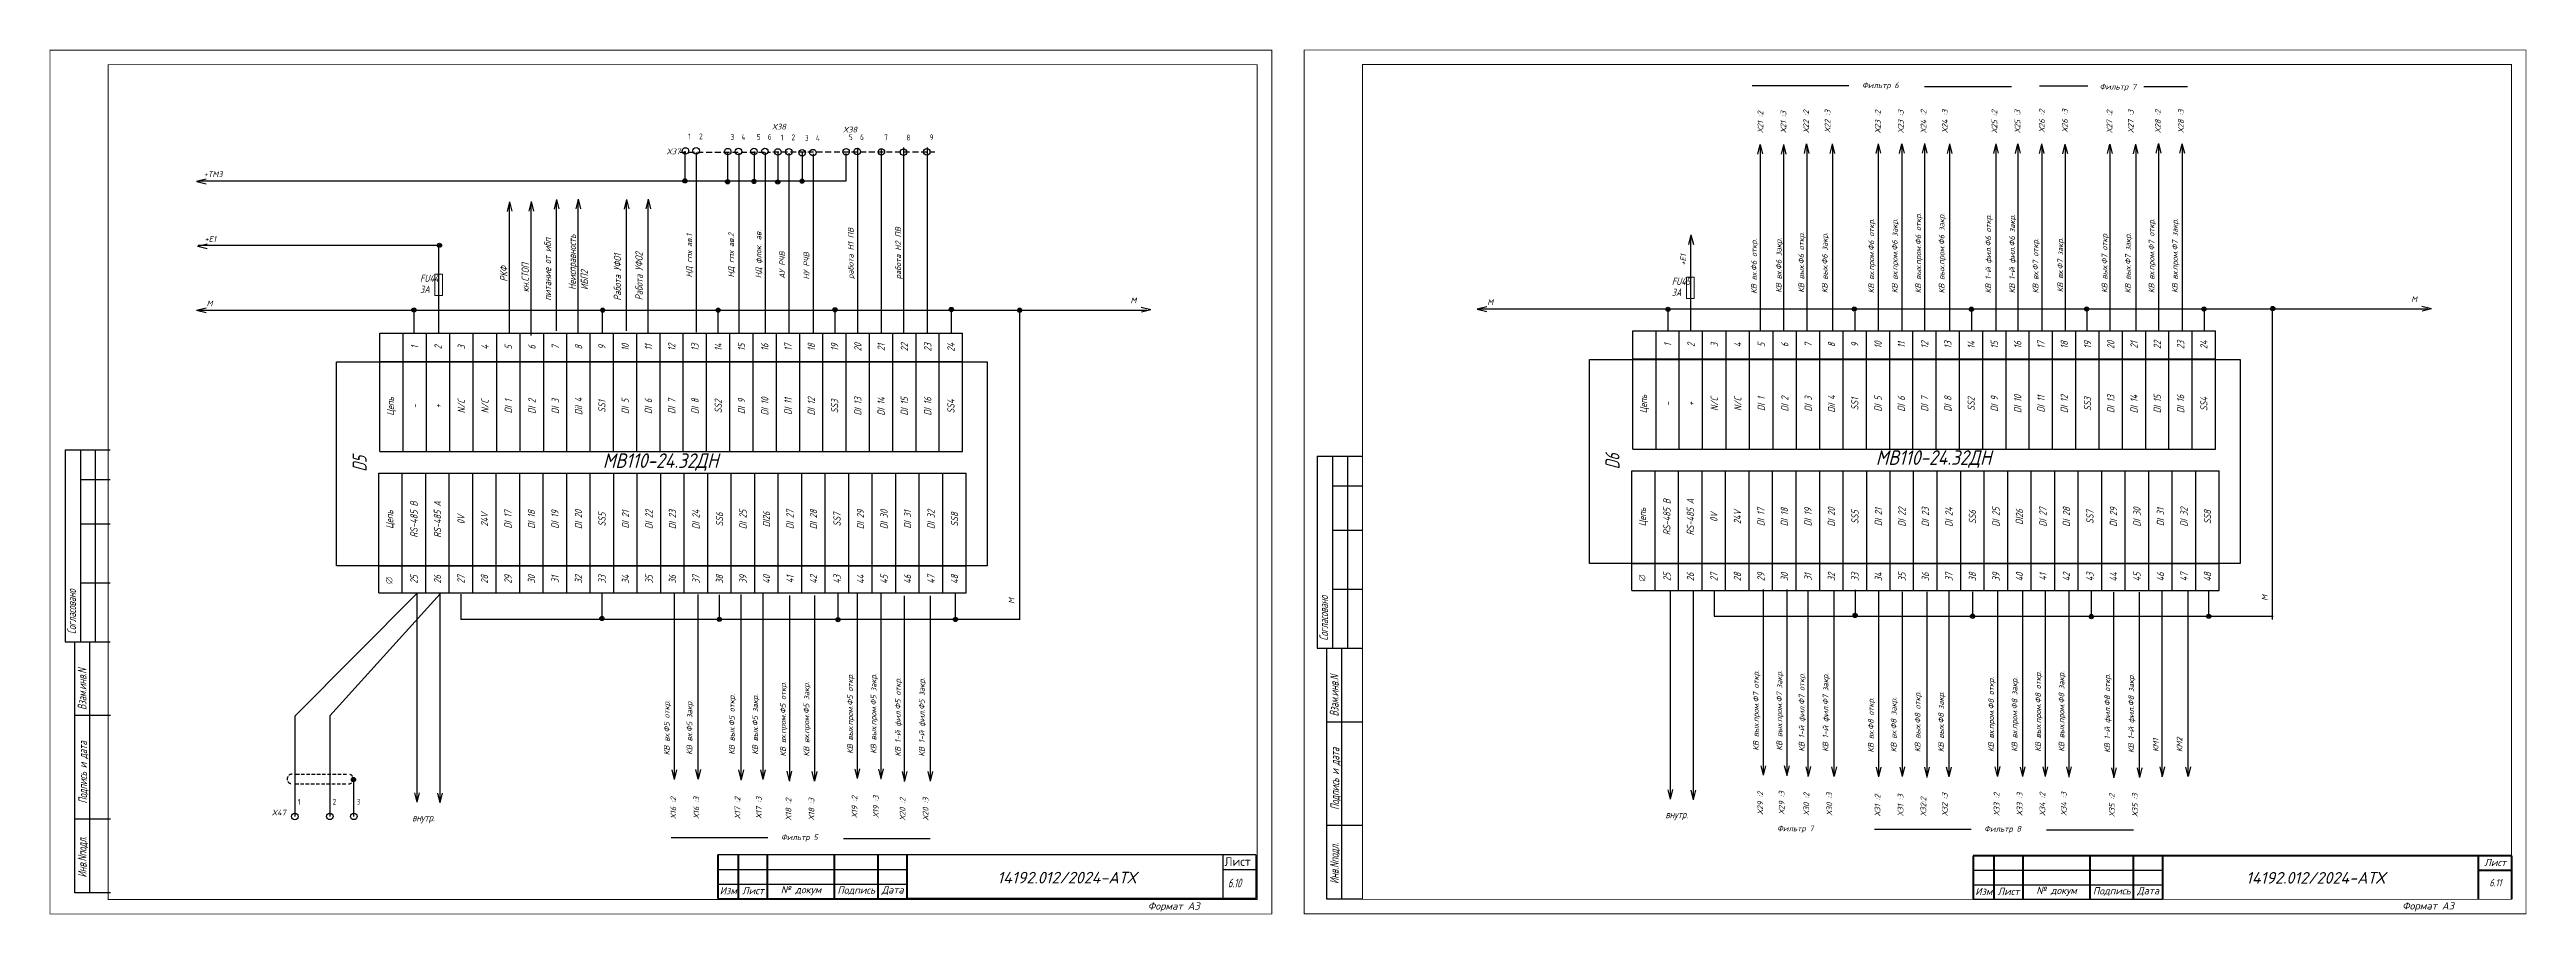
# Model space of a CAD drawing. Header units: millimetres. Extents: x 2725 to 10524, y 7125 to 11639.
# Drawn here: x 6959 to 7811, y 9092 to 9389 of the extents above; entities that cross this region are included whole.
import ezdxf
from ezdxf.enums import TextEntityAlignment as Align

# ---------------------------------------------------------------- set-up
doc = ezdxf.new("R2010")
doc.units = ezdxf.units.MM
doc.header["$LTSCALE"] = 4
doc.set_wipeout_variables(frame=1)
doc.linetypes.add('DASHED', pattern=[0.75, 0.5, -0.25])
doc.linetypes.add('SolidLine', pattern=[0])
for name, color, linetype in [('_0', 7, 'Continuous'), ('LOC', 8, 'Continuous'), ('RED_2.5mm^2', 1, 'Continuous'), ('SYMS', 7, 'Continuous'), ('Вспомогательная', 1, 'Continuous'), ('Текст', 2, 'Continuous')]:
    doc.layers.add(name, color=color, linetype=linetype)
for name, color, linetype, lineweight in [('RAMKA', 7, 'Continuous', 25), ('SHTAMP', 7, 'SolidLine', 25), ('Основеая', 5, 'Continuous', 60), ('СХЕМА', 7, 'Continuous', 25)]:
    doc.layers.add(name, color=color, linetype=linetype, lineweight=lineweight)
doc.styles.add('COTES', font='cs_gost2304.shx', dxfattribs={"width": 0.75, "oblique": 15})
doc.styles.add('ISOCPEUR', font='isocpeui.ttf')
doc.styles.add('Simplex00.10.00', font='simplex.shx')
doc.styles.add('Simplex25.085.15', font='', dxfattribs={"width": 0.85, "oblique": 15, "height": 2.5})
doc.styles.add('WD', font='romans.shx')
doc.styles.add('ГОСТ', font='isocpeur.ttf', dxfattribs={"oblique": 15})
doc.styles.add('Стиль мой-1', font='', dxfattribs={"width": 0.85, "oblique": 15, "height": 2.5})
doc.styles.get('Simplex25.085.15').set_extended_font_data('GOST type A')
doc.styles.get('Стиль мой-1').set_extended_font_data('GOST type A')
doc.linetypes.add('Modbus_LINE', pattern='A,7.5,-4,["Modbus",Standard,S=2.5,R=0,X=-1.5,Y=-1.25],-15', length=26.5)

msp = doc.modelspace()

# ---------------------------------------------------------------- texts
at = {"style": 'Simplex25.085.15', "oblique": 15}
for s, height, width, p in [('Фильтр 6', 1.961, 1.083459, (7582.44, 9376.03)), ('Фильтр 7', 1.961, 1.083459, (7664.12, 9375.54)), ('X38', 1.961, 1.083459, (7207.67, 9361.8)), ('X38', 1.961, 1.083459, (7232.11, 9360.79)), ('X37', 1.961, 1.083459, (7171.47, 9353.28)), ('+TM3', 1.961, 1.083459, (7012.34, 9345.45)), ('+E1', 1.961, 1.083459, (7012.71, 9323.17)), ('3А', 2.5, 0.85, (7086.74, 9305.62)), ('FU44', 2.5, 0.85, (7086.76, 9309.41)), ('3А', 2.5, 0.85, (7517.06, 9304.56)), ('FU45', 2.5, 0.85, (7517.08, 9308.34)), ('M', 1.96, 1.083459, (7013.39, 9301.05)), ('M', 1.96, 1.083459, (7330.98, 9302.09)), ('M', 1.96, 1.083459, (7453.64, 9301.44)), ('M', 1.96, 1.083459, (7771.23, 9302.48)), ('X47', 1.961, 1.083459, (7035.76, 9126)), ('внутр.', 2.5, 0.85, (7084.06, 9123.98)), ('Фильтр 5', 1.961, 1.083459, (7210.81, 9117.52)), ('внутр.', 2.5, 0.85, (7514.89, 9125.03)), ('Фильтр 7', 1.961, 1.083459, (7553.24, 9120.56)), ('Фильтр 8', 1.961, 1.083459, (7624.43, 9120.42))]:
    msp.add_text(s, height=height, dxfattribs=dict(at, width=width)).set_placement(p)
at = {"color": 3, "style": 'Simplex25.085.15', "oblique": 15, "width": 1.083459}
for s, p in [('Х21 :2', (7548.49, 9360.64)), ('Х21 :3', (7556.41, 9360.67)), ('Х22 :2', (7564.24, 9360.64)), ('Х22 :3', (7571.59, 9360.72)), ('Х23 :2', (7588.84, 9360.56)), ('Х23 :3', (7596.75, 9360.59)), ('Х24 :2', (7604.58, 9360.56)), ('Х24 :3', (7611.93, 9360.64)), ('Х25 :2', (7628.94, 9360.57)), ('Х25 :3', (7636.85, 9360.6)), ('Х26 :2', (7645.28, 9360.81)), ('Х26 :3', (7653.19, 9360.83)), ('Х27 :2', (7668.49, 9360.58)), ('Х27 :3', (7675.84, 9360.66)), ('Х28 :2', (7685.17, 9360.62)), ('Х28 :3', (7693.08, 9360.65)), ('Х16 :2', (7174.8, 9124.82)), ('Х16 :3', (7182.71, 9124.85)), ('Х17 :2', (7196.85, 9124.83)), ('Х17 :3', (7204.2, 9124.91)), ('Х18 :2', (7214.38, 9124.31)), ('Х18 :3', (7222.29, 9124.34)), ('Х19 :2', (7237.07, 9125.15)), ('Х19 :3', (7244.42, 9125.23)), ('Х20 :2', (7253.62, 9124.28)), ('Х20 :3', (7261.53, 9124.31)), ('Х29 :2', (7548.46, 9126.26)), ('Х29 :3', (7555.81, 9126.34)), ('Х30 :2', (7564.29, 9125.93)), ('Х30 :3', (7572.2, 9125.96)), ('Х31 :2', (7588.77, 9125.72)), ('Х31 :3', (7596.68, 9125.75)), ('Х32:2', (7604.52, 9125.72)), ('Х32 :3', (7611.87, 9125.8)), ('Х33 :2', (7629.7, 9125.88)), ('Х33 :3', (7637.61, 9125.91)), ('Х34 :2', (7645.44, 9125.88)), ('Х34 :3', (7652.79, 9125.96)), ('Х35 :2', (7669.35, 9125.53)), ('Х35 :3', (7677.26, 9125.56))]:
    msp.add_text(s, height=1.961, rotation=90, dxfattribs=at).set_placement(p)
at = {"style": 'Simplex25.085.15', "oblique": 15}
for s, height, width, p in [('НД гпх ав.2', 1.9613, 1.083459, (7194.7, 9310.92)), ('НД флок. ав.', 1.9613, 1.083459, (7204.07, 9310.66)), ('работа Н1 ПВ', 1.9613, 1.083459, (7235.79, 9310.46)), ('работа Н2 ПВ', 1.9613, 1.083459, (7252.11, 9310.34)), ('КВ вх.пром.Ф6 откр.', 1.9613, 1.083459, (7586.63, 9305.49)), ('КВ вх.пром.Ф6 закр.', 1.9613, 1.083459, (7594.67, 9305.54)), ('КВ вых.пром.Ф6 откр.', 1.9613, 1.083459, (7602.78, 9305.49)), ('КВ вых.пром.Ф6 закр.', 1.9613, 1.083459, (7610.81, 9305.46)), ('КВ 1-й фил.Ф6 откр.', 1.9613, 1.083459, (7626.83, 9305.49)), ('КВ 1-й фил.Ф6 закр.', 1.9613, 1.083459, (7635.02, 9305.49)), ('КВ вх.пром.Ф7 откр.', 1.9613, 1.083459, (7682.97, 9305.55)), ('КВ вх.пром.Ф7 закр.', 1.9613, 1.083459, (7691, 9305.6)), ('НД гпх ав.1', 1.9613, 1.083459, (7180.28, 9310.96)), ('АУ РЧВ', 1.961, 1.083459, (7212.23, 9310.48)), ('НУ РЧВ', 1.961, 1.083459, (7220.56, 9310.23)), ('+E1', 1.961, 1.083459, (7522, 9315.03)), ('КВ вх.Ф6 откр.', 1.9613, 1.083459, (7546.29, 9305.32)), ('КВ вх.Ф6 закр.', 1.9613, 1.083459, (7554.8, 9305.66)), ('КВ вых.Ф6 откр.', 1.9613, 1.083459, (7562.57, 9305.66)), ('КВ вых.Ф6 закр.', 1.9613, 1.083459, (7570.61, 9305.55)), ('КВ вх.Ф7 откр.', 1.9613, 1.083459, (7643.08, 9305.48)), ('КВ вх.Ф7 закр.', 1.9613, 1.083459, (7651.58, 9305.83)), ('КВ вых.Ф7 откр.', 1.9613, 1.083459, (7666.82, 9305.6)), ('КВ вых.Ф7 закр.', 1.9613, 1.083459, (7674.86, 9305.49)), ('D5', 4.83, 0.879985, (7068.37, 9244.15)), ('D6', 4.83, 0.879985, (7499.09, 9244.97)), ('М', 1.96, 1.083459, (7291.07, 9198.7)), ('М', 1.96, 1.083459, (7721.9, 9199.75)), ('КВ вых.пром.Ф7 откр.', 1.9613, 1.083459, (7546.98, 9148.25)), ('КВ вых.пром.Ф7 закр.', 1.9613, 1.083459, (7555.02, 9148.28)), ('КВ вых.пром.Ф8 откр.', 1.9613, 1.083459, (7643.97, 9147.88)), ('КВ вых.пром.Ф8 закр.', 1.9613, 1.083459, (7652, 9147.9)), ('КВ вх.Ф5 откр.', 1.9613, 1.083459, (7172.53, 9146.68)), ('КВ вх.Ф5 закр.', 1.9613, 1.083459, (7180.34, 9146.81)), ('КВ вых.Ф5 откр.', 1.9613, 1.083459, (7194.9, 9146.85)), ('КВ вых.Ф5 закр.', 1.9613, 1.083459, (7202.93, 9146.87)), ('КВ вх.пром.Ф5 откр.', 1.9613, 1.083459, (7212.51, 9146.24)), ('КВ вх.пром.Ф5 закр.', 1.9613, 1.083459, (7220.54, 9146.27)), ('КВ вых.пром.Ф5 откр.', 1.9613, 1.083459, (7235.59, 9147.14)), ('КВ вых.пром.Ф5 закр.', 1.9613, 1.083459, (7243.63, 9147.17)), ('КВ 1-й фил.Ф5 откр.', 1.9613, 1.083459, (7252.02, 9146.25)), ('КВ 1-й фил.Ф5 закр.', 1.9613, 1.083459, (7260.21, 9146.21)), ('КВ 1-й фил.Ф7 откр.', 1.9613, 1.083459, (7562.69, 9147.9)), ('КВ 1-й фил.Ф7 закр.', 1.9613, 1.083459, (7570.88, 9147.86)), ('КВ вх.Ф8 откр.', 1.9613, 1.083459, (7586.51, 9147.58)), ('КВ вх.Ф8 закр.', 1.9613, 1.083459, (7594.32, 9147.71)), ('КВ вых.Ф8 откр.', 1.9613, 1.083459, (7602.56, 9147.75)), ('КВ вых.Ф8 закр.', 1.9613, 1.083459, (7610.6, 9147.77)), ('КВ вх.пром.Ф8 откр.', 1.9613, 1.083459, (7627.82, 9147.81)), ('КВ вх.пром.Ф8 закр.', 1.9613, 1.083459, (7635.86, 9147.84)), ('КВ 1-й фил.Ф8 откр.', 1.9613, 1.083459, (7667.75, 9147.5)), ('КВ 1-й фил.Ф8 закр.', 1.9613, 1.083459, (7675.94, 9147.46)), ('КМ1', 1.961, 1.083459, (7684.39, 9147.81)), ('КМ2', 1.961, 1.083459, (7692.58, 9147.78))]:
    msp.add_text(s, height=height, rotation=90, dxfattribs=dict(at, width=width)).set_placement(p)
at = {"color": 7, "style": 'Simplex25.085.15', "oblique": 15, "width": 1.083459}
for p in [(7149.59, 9245.46), (7587.19, 9246.51)]:
    msp.add_text('МВ110-24.32ДН', height=5, dxfattribs=at).set_placement(p)
at = {"color": 7, "lineweight": 25, "insert": (7798.14, 9104.12), "char_height": 2.5, "attachment_point": 1, "style": 'Стиль мой-1'}
msp.add_mtext_dynamic_manual_height_columns('6.11', width=5.3031, gutter_width=12.5, heights=[0], dxfattribs=at)
at = {"layer": '_0', "color": 7, "insert": (7372.33, 9110.14), "char_height": 3, "width": 11.4585, "attachment_point": 6}
msp.add_mtext('{\\fISOCPEUR|b0|i0|c204|p34;Лист}', dxfattribs=at)
at = {"layer": 'RAMKA', "style": 'COTES', "oblique": 15, "width": 0.75}
for s, p in [('Согласовано', (6968.49, 9188.32)), ('Взам.инв.N', (6972.08, 9162.24)), ('Подпись и дата', (6972.32, 9130.07)), ('Инв.Nподл.', (6972.11, 9104.64))]:
    msp.add_text(s, height=3, rotation=90, dxfattribs=at).set_placement(p)
msp.add_text('6.10', height=3, dxfattribs=at).set_placement((7364.48, 9101.27))
at = {"layer": 'SHTAMP', "color": 0, "style": 'ISOCPEUR'}
for p in [(7309.05, 9102.61), (7738.32, 9102.54)]:
    msp.add_text('14192.012/2024-АТХ', height=4, dxfattribs=at).set_placement(p, align=Align.CENTER)
at = {"layer": 'SYMS', "linetype": 'Continuous', "char_height": 2.5, "attachment_point": 1, "rotation": 90}
for s, insert, width in [('{\\Fsimplex|c204;\\Q15;\\W0.75;\\C0;Неисправность ИБП2}', (7137.84, 9306.66), 9.5254), ('{\\Fsimplex|c204;\\Q15;\\W0.75;\\C0;кн.СТОП}', (7121.67, 9305.87), 9.5254), ('{\\Fsimplex|c204;\\Q15;\\W0.75;\\C0;питание от ибп}', (7129.34, 9302.97), 29.8024), ('{\\Fsimplex|c204;\\Q15;\\W0.75;\\C0;Работа УФО1}', (7153.36, 9302.97), 29.8024), ('{\\Fsimplex|c204;\\Q15;\\W0.75;\\C0;Работа УФО2}', (7160.77, 9303.11), 29.8024), ('{\\Fsimplex|c204;\\Q15;\\W0.75;\\C0;РКФ}', (7114.27, 9309.49), 9.5254)]:
    msp.add_mtext(s, dxfattribs=dict(at, insert=insert, width=width))
at = {"layer": 'Текст', "color": 7, "char_height": 2.5, "attachment_point": 5, "style": 'ГОСТ'}
for s, insert, width in [('{\\fISOCPEUR|b0|i0|c204|p34;Изм}', (7192.72, 9100.14), 7), ('{\\fISOCPEUR|b0|i0|c204|p34;Лист}', (7201.22, 9100.14), 10), ('{\\fISOCPEUR|b0|i0|c204|p34;№ докум}', (7217.72, 9100.14), 23), ('{\\fISOCPEUR|b0|i0|c204|p34;Подпись}', (7236.72, 9100.14), 15), ('{\\fISOCPEUR|b0|i0|c204|p34;Дата}', (7249.22, 9100.14), 10)]:
    msp.add_mtext(s, dxfattribs=dict(at, insert=insert, width=width))

# ---------------------------------------------------------------- blocks, each defined once
blk = doc.blocks.new('Формат А3')
at = {"color": 0, "linetype": 'Continuous', "const_width": 0.3}
for points in [[(-420, 297), (0, 297), (0, 0), (-420, 0)], [(-400, 5), (-400, 292), (-5, 292), (-5, 5)]]:
    blk.add_lwpolyline(points, close=True, dxfattribs=at)
at = {"color": 0, "linetype": 'Continuous', "style": 'Simplex00.10.00', "oblique": 15}
blk.add_text('Формат А3', height=2.5, dxfattribs=at).set_placement((-33.67, 2.75), align=Align.MIDDLE_CENTER)
blk = doc.blocks.new('*T217')
at = {"color": 0, "linetype": 'ByBlock', "lineweight": -2, "ltscale": 0.2, "transparency": 16777216}
for p, q in [((0, 0), (0, 41.14)), ((0, 41.14), (201.91, 41.14)), ((8, 0), (8, 41.14)), ((16.08, 0), (16.08, 41.14)), ((24.16, 0), (24.16, 41.14)), ((32.24, 0), (32.24, 41.14)), ((40.32, 0), (40.32, 41.14)), ((48.4, 0), (48.4, 41.14)), ((56.48, 0), (56.48, 41.14)), ((64.56, 0), (64.56, 41.14)), ((72.64, 0), (72.64, 41.14)), ((80.72, 0), (80.72, 41.14)), ((88.8, 0), (88.8, 41.14)), ((96.87, 0), (96.87, 41.14)), ((104.95, 0), (104.95, 41.14)), ((113.03, 0), (113.03, 41.14)), ((121.11, 0), (121.11, 41.14)), ((129.19, 0), (129.19, 41.14)), ((137.27, 0), (137.27, 41.14)), ((145.35, 0), (145.35, 41.14)), ((153.43, 0), (153.43, 41.14)), ((161.51, 0), (161.51, 41.14)), ((169.59, 0), (169.59, 41.14)), ((177.67, 0), (177.67, 41.14)), ((185.75, 0), (185.75, 41.14)), ((193.83, 0), (193.83, 41.14)), ((201.91, 0), (201.91, 41.14)), ((0, 9.29), (201.91, 9.29))]:
    blk.add_line(p, q, dxfattribs=at)
at = {"color": 0, "lineweight": -2, "ltscale": 0.2, "transparency": 16777216}
blk.add_line((0, 0), (201.91, 0), dxfattribs=at)
at = {"color": 0, "linetype": 'Continuous', "lineweight": -2, "ltscale": 0.2, "transparency": 16777216, "char_height": 2.5, "attachment_point": 5, "rotation": 90, "style": 'Simplex25.085.15'}
for s, insert, width in [('Цепь', (4, 25.21), 28.8496), ('RS-485 B', (12.04, 25.21), 28.8496), ('RS-485 A', (20.12, 25.21), 28.8496), ('0V', (28.2, 25.21), 28.8496), ('24V', (36.28, 25.21), 28.8496), ('DI 17', (44.36, 25.21), 28.8496), ('DI 18', (52.44, 25.21), 28.8496), ('DI 19', (60.52, 25.21), 28.8496), ('DI 20', (68.6, 25.21), 28.8496), ('SS5', (76.68, 25.21), 28.8496), ('DI 21', (84.76, 25.21), 28.8496), ('DI 22', (92.83, 25.21), 28.8496), ('DI 23', (100.91, 25.21), 28.8496), ('DI 24', (108.99, 25.21), 28.8496), ('SS6', (117.07, 25.21), 28.8496), ('DI 25', (125.15, 25.21), 28.8496), ('DI26', (133.23, 25.21), 28.8496), ('DI 27', (141.31, 25.21), 28.8496), ('DI 28', (149.39, 25.21), 28.8496), ('SS7', (157.47, 25.21), 28.8496), ('DI 29', (165.55, 25.21), 28.8496), ('DI 30', (173.63, 25.21), 28.8496), ('DI 31', (181.71, 25.21), 28.8496), ('DI 32', (189.79, 25.21), 28.8496), ('SS8', (197.87, 25.21), 28.8496), ('25', (12.04, 4.64), 6.286), ('26', (20.12, 4.64), 6.286), ('27', (28.2, 4.64), 6.286), ('28', (36.28, 4.64), 6.286), ('29', (44.36, 4.64), 6.286), ('30', (52.44, 4.64), 6.286), ('31', (60.52, 4.64), 6.286), ('32', (68.6, 4.64), 6.286), ('33', (76.68, 4.64), 6.286), ('34', (84.76, 4.64), 6.286), ('35', (92.83, 4.64), 6.286), ('36', (100.91, 4.64), 6.286), ('37', (108.99, 4.64), 6.286), ('38', (117.07, 4.64), 6.286), ('39', (125.15, 4.64), 6.286), ('40', (133.23, 4.64), 6.286), ('41', (141.31, 4.64), 6.286), ('42', (149.39, 4.64), 6.286), ('43', (157.47, 4.64), 6.286), ('44', (165.55, 4.64), 6.286), ('45', (173.63, 4.64), 6.286), ('46', (181.71, 4.64), 6.286), ('47', (189.79, 4.64), 6.286), ('48', (197.87, 4.64), 6.286)]:
    blk.add_mtext(s, dxfattribs=dict(at, insert=insert, width=width))
blk = doc.blocks.new('Клеммное соединение')
at = {"linetype": 'Continuous'}
blk.add_wipeout([(0, -1), (-0.44, -0.9), (-0.6, -0.8), (-0.71, -0.7), (-0.8, -0.6), (-0.87, -0.5), (-0.92, -0.4), (-0.95, -0.3), (-0.98, -0.2), (-0.99, -0.1), (-0.99, 0), (-0.99, 0.1), (-0.98, 0.2), (-0.95, 0.3), (-0.92, 0.4), (-0.87, 0.5), (-0.8, 0.6), (-0.71, 0.7), (-0.6, 0.8), (-0.44, 0.9), (0, 1), (0.44, 0.9), (0.6, 0.8), (0.71, 0.7), (0.8, 0.6), (0.87, 0.5), (0.92, 0.4), (0.95, 0.3), (0.98, 0.2), (0.99, 0.1), (1, 0), (0.99, -0.1), (0.98, -0.2), (0.95, -0.3), (0.92, -0.4), (0.87, -0.5), (0.8, -0.6), (0.71, -0.7), (0.6, -0.8), (0.44, -0.9)], dxfattribs=at)
at = {"color": 0, "linetype": 'Continuous', "lineweight": -2, "const_width": 0.15}
blk.add_lwpolyline([(-1.06, -1.06), (1.06, 1.06)], dxfattribs=at)
blk.add_lwpolyline([(-1, 0, 1), (1, 0, 1)], format="xyb", close=True, dxfattribs=at)
blk = doc.blocks.new('*T218')
at = {"color": 0, "linetype": 'ByBlock', "lineweight": -2, "ltscale": 0.2, "transparency": 16777216}
for p, q in [((0, 0), (0, 40.67)), ((0, 40.67), (200.32, 40.67)), ((8, 0), (8, 40.67)), ((16, 0), (16, 40.67)), ((24, 0), (24, 40.67)), ((32.08, 0), (32.08, 40.67)), ((40.16, 0), (40.16, 40.67)), ((48.24, 0), (48.24, 40.67)), ((56.32, 0), (56.32, 40.67)), ((64.32, 0), (64.32, 40.67)), ((72.32, 0), (72.32, 40.67)), ((80.32, 0), (80.32, 40.67)), ((88.32, 0), (88.32, 40.67)), ((96.32, 0), (96.32, 40.67)), ((104.32, 0), (104.32, 40.67)), ((112.32, 0), (112.32, 40.67)), ((120.32, 0), (120.32, 40.67)), ((128.32, 0), (128.32, 40.67)), ((136.32, 0), (136.32, 40.67)), ((144.32, 0), (144.32, 40.67)), ((152.32, 0), (152.32, 40.67)), ((160.32, 0), (160.32, 40.67)), ((168.32, 0), (168.32, 40.67)), ((176.32, 0), (176.32, 40.67)), ((184.32, 0), (184.32, 40.67)), ((192.32, 0), (192.32, 40.67)), ((200.32, 0), (200.32, 40.67)), ((0, 31), (200.32, 31))]:
    blk.add_line(p, q, dxfattribs=at)
at = {"color": 0, "lineweight": -2, "ltscale": 0.2, "transparency": 16777216}
blk.add_line((0, 0), (200.32, 0), dxfattribs=at)
at = {"color": 0, "linetype": 'Continuous', "lineweight": -2, "ltscale": 0.2, "transparency": 16777216, "char_height": 2.5, "attachment_point": 5, "rotation": 90, "style": 'Simplex25.085.15'}
for s, insert, width in [('1', (12, 35.83), 6.6745), ('2', (20, 35.83), 6.6745), ('3', (28.04, 35.83), 6.6745), ('4', (36.12, 35.83), 6.6745), ('5', (44.2, 35.83), 6.6745), ('6', (52.28, 35.83), 6.6745), ('7', (60.32, 35.83), 6.6745), ('8', (68.32, 35.83), 6.6745), ('9', (76.32, 35.83), 6.6745), ('10', (84.32, 35.83), 6.6745), ('11', (92.32, 35.83), 6.6745), ('12', (100.32, 35.83), 6.6745), ('13', (108.32, 35.83), 6.6745), ('14', (116.32, 35.83), 6.6745), ('15', (124.32, 35.83), 6.6745), ('16', (132.32, 35.83), 6.6745), ('17', (140.32, 35.83), 6.6745), ('18', (148.32, 35.83), 6.6745), ('19', (156.32, 35.83), 6.6745), ('20', (164.32, 35.83), 6.6745), ('21', (172.32, 35.83), 6.6745), ('22', (180.32, 35.83), 6.6745), ('23', (188.32, 35.83), 6.6745), ('24', (196.32, 35.83), 6.6745), ('Цепь', (4, 15.5), 27.9958), ('N/C', (28.04, 15.5), 27.9958), ('N/C', (36.12, 15.5), 27.9958), ('DI 1', (44.2, 15.5), 27.9958), ('DI 2', (52.28, 15.5), 27.9958), ('DI 3', (60.32, 15.5), 27.9958), ('DiI 4', (68.32, 15.5), 27.9958), ('SS1', (76.32, 15.5), 27.9958), ('DI 5', (84.32, 15.5), 27.9958), ('DI 6', (92.32, 15.5), 27.9958), ('DI 7', (100.32, 15.5), 27.9958), ('DI 8', (108.32, 15.5), 27.9958), ('SS2', (116.32, 15.5), 27.9958), ('DI 9', (124.32, 15.5), 27.9958), ('DI 10', (132.32, 15.5), 27.9958), ('DI 11', (140.32, 15.5), 27.9958), ('DI 12', (148.32, 15.5), 27.9958), ('SS3', (156.32, 15.5), 27.9958), ('DI 13', (164.32, 15.5), 27.9958), ('DI 14', (172.32, 15.5), 27.9958), ('DI 15', (180.32, 15.5), 27.9958), ('DI 16', (188.32, 15.5), 27.9958), ('SS4', (196.32, 15.5), 27.9958), ('-', (12, 15.5), 27.9958), ('+', (20, 15.5), 27.9958)]:
    blk.add_mtext(s, dxfattribs=dict(at, insert=insert, width=width))
blk = doc.blocks.new('WDDOT')
for radius in [0.72, 0.449, 0.223]:
    blk.add_circle((0, 0), radius)
blk = doc.blocks.new('VT0W02')
blk.add_circle((0, 0), 0.0699)
at = {"style": 'WD'}
for tag, p, width in [('INST', (0.062, 0.42), 0.7), ('LOC', (0.062, 0.25), 0.7), ('DESC1', (0.053, -0.385), 0.8)]:
    blk.add_attdef(tag, p, '', height=0.125, dxfattribs=dict(at, width=width))
at = {"style": 'WD', "flags": 1}
for tag, p, height in [('X4TERM01', (-0.07, 0), 0.0125), ('X4TERMDESC01', (-0.055, -0.023), 0.025), ('X2TERMDESC01', (-0.006, 0.029), 0.025), ('STRIPSEQ', (0, 0), 0.00125), ('X2TERM01', (0, 0.07), 0.0125), ('X1TERMDESC01', (0.039, -0.003), 0.025), ('X1TERM01', (0.07, 0), 0.0125), ('LINKTERM', (0, -0.002), 0.00125), ('X8TERM01', (0, -0.07), 0.0125), ('X8TERMDESC01', (0, -0.054), 0.025)]:
    blk.add_attdef(tag, p, '', height=height, dxfattribs=at)
at = {"linetype": 'Continuous', "style": 'WD'}
for tag, p, height, width, flags in [('WIRENO', (0.062, 0.094), 0.125, 0.8, 8), ('TAGSTRIP', (0.053, -0.229), 0.125, 0.9, 8), ('DESC2', (0.053, -0.541), 0.125, 0.8, 8), ('CAT', (0.213, -0.406), 0.109, 0.8, 1), ('DESC3', (0.053, -0.698), 0.125, 0.8, 8)]:
    blk.add_attdef(tag, p, '', height=height, dxfattribs=dict(at, width=width, flags=flags))
at = {"linetype": 'Continuous', "style": 'WD', "width": 0.8, "flags": 1}
blk.add_attdef('MFG', text='', height=0.109, dxfattribs=at).set_placement((0.088, -0.406), align=Align.RIGHT)
at = {"style": 'WD', "width": 0.7, "flags": 1}
blk.add_attdef('ASSYCODE', (0.062, -0.281), '', height=0.01, dxfattribs=at)
blk = doc.blocks.new('A$C73A268AF')
at = {"lineweight": 30}
for p, q in [((4.57, 157.46), (20.05, 157.46)), ((4.57, 157.46), (4.57, 91.46)), ((9.89, 157.46), (9.89, 91.46)), ((14.97, 157.46), (14.97, 91.46)), ((9.89, 147.31), (20.05, 147.31)), ((9.89, 132.08), (20.05, 132.08)), ((9.89, 111.77), (20.05, 111.77)), ((4.57, 91.46), (20.05, 91.46)), ((7.96, 5.15), (7.96, 91.46)), ((13.04, 5.15), (13.04, 91.46)), ((20.15, 66.08), (7.96, 66.08)), ((20.15, 30.54), (7.96, 30.54))]:
    blk.add_line(p, q, dxfattribs=at)
blk.add_lwpolyline([(20.15, 5.15), (7.96, 5.15)], dxfattribs=at)
at = {"layer": 'Вспомогательная', "color": 7}
for p, q in [((230.15, 15.15), (295.15, 15.15)), ((230.15, 10.15), (295.15, 10.15)), ((230.15, 5.15), (295.15, 5.15))]:
    blk.add_line(p, q, dxfattribs=at)
at = {"layer": 'Основеая', "color": 7}
for p, q in [((230.15, 20.15), (230.15, 5.15)), ((415.15, 20.15), (230.15, 20.15)), ((237.15, 20.15), (237.15, 5.15)), ((247.15, 20.15), (247.15, 5.15)), ((270.15, 20.15), (270.15, 5.15)), ((285.15, 20.15), (285.15, 5.15)), ((295.15, 20.15), (295.15, 5.15)), ((403.72, 20.15), (403.72, 5.15)), ((415.15, 20.15), (415.15, 5.15)), ((403.72, 15.15), (415.15, 15.15))]:
    blk.add_line(p, q, dxfattribs=at)
blk.add_blockref('Формат А3', (420.15, 0.15))
at = {"layer": 'RAMKA', "style": 'COTES', "oblique": 15, "width": 0.75}
for s, p in [('Согласовано', (8.35, 94.1)), ('Взам.инв.N', (11.94, 68.02)), ('Подпись и дата', (12.17, 35.86)), ('Инв.Nподл.', (11.97, 10.43))]:
    blk.add_text(s, height=3, rotation=90, dxfattribs=at).set_placement(p)
at = {"layer": 'Текст', "color": 7, "char_height": 2.5, "style": 'ГОСТ'}
for s, insert, width, attachment_point in [('{\\fISOCPEUR|b0|i0|c204|p34;Лист}', (413.32, 17.81), 11.4585, 6), ('{\\fISOCPEUR|b0|i0|c204|p34;Изм}', (233.75, 7.88), 7, 5), ('{\\fISOCPEUR|b0|i0|c204|p34;Лист}', (242.25, 7.88), 10, 5), ('{\\fISOCPEUR|b0|i0|c204|p34;№ докум}', (258.75, 7.88), 23, 5), ('{\\fISOCPEUR|b0|i0|c204|p34;Подпись}', (277.75, 7.88), 15, 5), ('{\\fISOCPEUR|b0|i0|c204|p34;Дата}', (290.25, 7.88), 10, 5)]:
    blk.add_mtext(s, dxfattribs=dict(at, insert=insert, width=width, attachment_point=attachment_point))
blk = doc.blocks.new('*T219')
at = {"color": 0, "linetype": 'ByBlock', "lineweight": -2, "ltscale": 0.2, "transparency": 16777216}
for p, q in [((0, 0), (0, 41.14)), ((0, 41.14), (201.91, 41.14)), ((8, 0), (8, 41.14)), ((16.08, 0), (16.08, 41.14)), ((24.16, 0), (24.16, 41.14)), ((32.24, 0), (32.24, 41.14)), ((40.32, 0), (40.32, 41.14)), ((48.4, 0), (48.4, 41.14)), ((56.48, 0), (56.48, 41.14)), ((64.56, 0), (64.56, 41.14)), ((72.64, 0), (72.64, 41.14)), ((80.72, 0), (80.72, 41.14)), ((88.8, 0), (88.8, 41.14)), ((96.87, 0), (96.87, 41.14)), ((104.95, 0), (104.95, 41.14)), ((113.03, 0), (113.03, 41.14)), ((121.11, 0), (121.11, 41.14)), ((129.19, 0), (129.19, 41.14)), ((137.27, 0), (137.27, 41.14)), ((145.35, 0), (145.35, 41.14)), ((153.43, 0), (153.43, 41.14)), ((161.51, 0), (161.51, 41.14)), ((169.59, 0), (169.59, 41.14)), ((177.67, 0), (177.67, 41.14)), ((185.75, 0), (185.75, 41.14)), ((193.83, 0), (193.83, 41.14)), ((201.91, 0), (201.91, 41.14)), ((0, 9.29), (201.91, 9.29))]:
    blk.add_line(p, q, dxfattribs=at)
at = {"color": 0, "lineweight": -2, "ltscale": 0.2, "transparency": 16777216}
blk.add_line((0, 0), (201.91, 0), dxfattribs=at)
at = {"color": 0, "linetype": 'Continuous', "lineweight": -2, "ltscale": 0.2, "transparency": 16777216, "char_height": 2.5, "attachment_point": 5, "rotation": 90, "style": 'Simplex25.085.15'}
for s, insert, width in [('Цепь', (4, 25.21), 28.8496), ('RS-485 B', (12.04, 25.21), 28.8496), ('RS-485 A', (20.12, 25.21), 28.8496), ('0V', (28.2, 25.21), 28.8496), ('24V', (36.28, 25.21), 28.8496), ('DI 17', (44.36, 25.21), 28.8496), ('DI 18', (52.44, 25.21), 28.8496), ('DI 19', (60.52, 25.21), 28.8496), ('DI 20', (68.6, 25.21), 28.8496), ('SS5', (76.68, 25.21), 28.8496), ('DI 21', (84.76, 25.21), 28.8496), ('DI 22', (92.83, 25.21), 28.8496), ('DI 23', (100.91, 25.21), 28.8496), ('DI 24', (108.99, 25.21), 28.8496), ('SS6', (117.07, 25.21), 28.8496), ('DI 25', (125.15, 25.21), 28.8496), ('DI26', (133.23, 25.21), 28.8496), ('DI 27', (141.31, 25.21), 28.8496), ('DI 28', (149.39, 25.21), 28.8496), ('SS7', (157.47, 25.21), 28.8496), ('DI 29', (165.55, 25.21), 28.8496), ('DI 30', (173.63, 25.21), 28.8496), ('DI 31', (181.71, 25.21), 28.8496), ('DI 32', (189.79, 25.21), 28.8496), ('SS8', (197.87, 25.21), 28.8496), ('25', (12.04, 4.64), 6.286), ('26', (20.12, 4.64), 6.286), ('27', (28.2, 4.64), 6.286), ('28', (36.28, 4.64), 6.286), ('29', (44.36, 4.64), 6.286), ('30', (52.44, 4.64), 6.286), ('31', (60.52, 4.64), 6.286), ('32', (68.6, 4.64), 6.286), ('33', (76.68, 4.64), 6.286), ('34', (84.76, 4.64), 6.286), ('35', (92.83, 4.64), 6.286), ('36', (100.91, 4.64), 6.286), ('37', (108.99, 4.64), 6.286), ('38', (117.07, 4.64), 6.286), ('39', (125.15, 4.64), 6.286), ('40', (133.23, 4.64), 6.286), ('41', (141.31, 4.64), 6.286), ('42', (149.39, 4.64), 6.286), ('43', (157.47, 4.64), 6.286), ('44', (165.55, 4.64), 6.286), ('45', (173.63, 4.64), 6.286), ('46', (181.71, 4.64), 6.286), ('47', (189.79, 4.64), 6.286), ('48', (197.87, 4.64), 6.286)]:
    blk.add_mtext(s, dxfattribs=dict(at, insert=insert, width=width))
blk = doc.blocks.new('*T220')
at = {"color": 0, "linetype": 'ByBlock', "lineweight": -2, "ltscale": 0.2, "transparency": 16777216}
for p, q in [((0, 0), (0, 40.67)), ((0, 40.67), (200.32, 40.67)), ((8, 0), (8, 40.67)), ((16, 0), (16, 40.67)), ((24, 0), (24, 40.67)), ((32.08, 0), (32.08, 40.67)), ((40.16, 0), (40.16, 40.67)), ((48.24, 0), (48.24, 40.67)), ((56.32, 0), (56.32, 40.67)), ((64.32, 0), (64.32, 40.67)), ((72.32, 0), (72.32, 40.67)), ((80.32, 0), (80.32, 40.67)), ((88.32, 0), (88.32, 40.67)), ((96.32, 0), (96.32, 40.67)), ((104.32, 0), (104.32, 40.67)), ((112.32, 0), (112.32, 40.67)), ((120.32, 0), (120.32, 40.67)), ((128.32, 0), (128.32, 40.67)), ((136.32, 0), (136.32, 40.67)), ((144.32, 0), (144.32, 40.67)), ((152.32, 0), (152.32, 40.67)), ((160.32, 0), (160.32, 40.67)), ((168.32, 0), (168.32, 40.67)), ((176.32, 0), (176.32, 40.67)), ((184.32, 0), (184.32, 40.67)), ((192.32, 0), (192.32, 40.67)), ((200.32, 0), (200.32, 40.67)), ((0, 31), (200.32, 31))]:
    blk.add_line(p, q, dxfattribs=at)
at = {"color": 0, "lineweight": -2, "ltscale": 0.2, "transparency": 16777216}
blk.add_line((0, 0), (200.32, 0), dxfattribs=at)
at = {"color": 0, "linetype": 'Continuous', "lineweight": -2, "ltscale": 0.2, "transparency": 16777216, "char_height": 2.5, "attachment_point": 5, "rotation": 90, "style": 'Simplex25.085.15'}
for s, insert, width in [('1', (12, 35.83), 6.6745), ('2', (20, 35.83), 6.6745), ('3', (28.04, 35.83), 6.6745), ('4', (36.12, 35.83), 6.6745), ('5', (44.2, 35.83), 6.6745), ('6', (52.28, 35.83), 6.6745), ('7', (60.32, 35.83), 6.6745), ('8', (68.32, 35.83), 6.6745), ('9', (76.32, 35.83), 6.6745), ('10', (84.32, 35.83), 6.6745), ('11', (92.32, 35.83), 6.6745), ('12', (100.32, 35.83), 6.6745), ('13', (108.32, 35.83), 6.6745), ('14', (116.32, 35.83), 6.6745), ('15', (124.32, 35.83), 6.6745), ('16', (132.32, 35.83), 6.6745), ('17', (140.32, 35.83), 6.6745), ('18', (148.32, 35.83), 6.6745), ('19', (156.32, 35.83), 6.6745), ('20', (164.32, 35.83), 6.6745), ('21', (172.32, 35.83), 6.6745), ('22', (180.32, 35.83), 6.6745), ('23', (188.32, 35.83), 6.6745), ('24', (196.32, 35.83), 6.6745), ('Цепь', (4, 15.5), 27.9958), ('N/C', (28.04, 15.5), 27.9958), ('N/C', (36.12, 15.5), 27.9958), ('DI 1', (44.2, 15.5), 27.9958), ('DI 2', (52.28, 15.5), 27.9958), ('DI 3', (60.32, 15.5), 27.9958), ('DiI 4', (68.32, 15.5), 27.9958), ('SS1', (76.32, 15.5), 27.9958), ('DI 5', (84.32, 15.5), 27.9958), ('DI 6', (92.32, 15.5), 27.9958), ('DI 7', (100.32, 15.5), 27.9958), ('DI 8', (108.32, 15.5), 27.9958), ('SS2', (116.32, 15.5), 27.9958), ('DI 9', (124.32, 15.5), 27.9958), ('DI 10', (132.32, 15.5), 27.9958), ('DI 11', (140.32, 15.5), 27.9958), ('DI 12', (148.32, 15.5), 27.9958), ('SS3', (156.32, 15.5), 27.9958), ('DI 13', (164.32, 15.5), 27.9958), ('DI 14', (172.32, 15.5), 27.9958), ('DI 15', (180.32, 15.5), 27.9958), ('DI 16', (188.32, 15.5), 27.9958), ('SS4', (196.32, 15.5), 27.9958), ('-', (12, 15.5), 27.9958), ('+', (20, 15.5), 27.9958)]:
    blk.add_mtext(s, dxfattribs=dict(at, insert=insert, width=width))

# ---------------------------------------------------------------- linework, layer by layer
at = {"color": 7, "ltscale": 0.2}
for p, q in [((7577.97, 9376.78), (7544.72, 9376.78)), ((7603.92, 9376.61), (7633.79, 9376.61)), ((7660.06, 9376.75), (7643.44, 9376.75)), ((7679.38, 9376.64), (7694.31, 9376.64)), ((7619.95, 9121.17), (7586.7, 9121.17)), ((7645.91, 9121), (7675.78, 9121)), ((7206.34, 9118.28), (7173.09, 9118.28)), ((7232.29, 9118.1), (7262.16, 9118.1))]:
    msp.add_line(p, q, dxfattribs=at)
at = {"linetype": 'DASHED'}
for p, q in [((7176.12, 9354.05), (7207.18, 9354.05)), ((7208.06, 9354.08), (7263.77, 9354.08))]:
    msp.add_line(p, q, dxfattribs=at)
at = {"color": 1, "ltscale": 0.2}
for p, q in [((7245.26, 9355.31), (7245.26, 9291.77)), ((7261.06, 9355.66), (7261.06, 9291.83)), ((7547.47, 9356.06), (7547.47, 9292.44)), ((7555.52, 9356.26), (7555.52, 9292.43)), ((7563.43, 9356.28), (7563.43, 9292.66)), ((7572.3, 9356.49), (7572.3, 9292.66)), ((7588.01, 9356.64), (7588.01, 9292.54)), ((7603.89, 9356.18), (7603.89, 9292.61)), ((7635.98, 9356.64), (7635.98, 9292.81)), ((7644.25, 9356.22), (7644.25, 9292.6)), ((7652.31, 9356.43), (7652.31, 9292.59)), ((7667.67, 9356.21), (7667.67, 9292.59)), ((7676.55, 9356.43), (7676.55, 9292.6)), ((7684.34, 9356.7), (7684.34, 9292.59)), ((7117.51, 9291.77), (7117.51, 9336.7)), ((7124.97, 9290.98), (7124.97, 9336.59)), ((7133.69, 9292.56), (7133.69, 9336.71)), ((7141.14, 9291.77), (7141.14, 9337.58)), ((7157.72, 9292.56), (7157.72, 9336.71)), ((7165.17, 9291.77), (7165.17, 9337.58)), ((7523.61, 9292.67), (7523.61, 9324.97)), ((7093.22, 9291.86), (7093.22, 9321.9)), ((7084.75, 9291.96), (7084.75, 9299.71)), ((7292.9, 9193.49), (7292.9, 9299.66)), ((7515.78, 9292.67), (7515.78, 9300.25)), ((7723.61, 9193.4), (7723.61, 9299.9)), ((7100.86, 9193.4), (7100.86, 9202.06)), ((7174.25, 9138.59), (7174.25, 9202.13)), ((7189.68, 9193.58), (7189.68, 9201.8)), ((7197.19, 9138.13), (7197.19, 9201.96)), ((7222.45, 9138.07), (7222.45, 9201.64)), ((7245.28, 9138.45), (7245.28, 9202.56)), ((7253.3, 9137.7), (7253.3, 9201.53)), ((7262.18, 9137.91), (7262.18, 9201.53)), ((7531.69, 9194.45), (7531.69, 9203.11)), ((7556.67, 9139.56), (7556.67, 9203.66)), ((7563.97, 9139.35), (7563.97, 9203.18)), ((7572.84, 9139.56), (7572.84, 9203.18)), ((7588.23, 9139.49), (7588.23, 9203.03)), ((7604.86, 9139.03), (7604.86, 9202.86)), ((7620.51, 9194.62), (7620.51, 9202.84)), ((7637.76, 9139.64), (7637.76, 9203.21)), ((7653.65, 9139.18), (7653.65, 9203.29)), ((7669.03, 9138.95), (7669.03, 9202.78)), ((7677.9, 9139.16), (7677.9, 9202.78)), ((7685.67, 9139.26), (7685.67, 9203.1)), ((7694.54, 9139.48), (7694.54, 9203.1))]:
    msp.add_line(p, q, dxfattribs=at)
at = {"lineweight": 30}
for p, q in [((6964.72, 9251.68), (6980.19, 9251.68)), ((6964.72, 9251.68), (6964.72, 9185.68)), ((6970.04, 9251.68), (6970.04, 9185.68)), ((6975.12, 9251.68), (6975.12, 9185.68)), ((6970.04, 9241.53), (6980.19, 9241.53)), ((6970.04, 9226.29), (6980.19, 9226.29)), ((6970.04, 9205.99), (6980.19, 9205.99)), ((6964.72, 9185.68), (6980.19, 9185.68)), ((6968.11, 9099.37), (6968.11, 9185.68)), ((6973.19, 9099.37), (6973.19, 9185.68)), ((6980.29, 9160.29), (6968.11, 9160.29)), ((6980.29, 9124.75), (6968.11, 9124.75))]:
    msp.add_line(p, q, dxfattribs=at)
at = {"linetype": 'DASHED', "ltscale": 0.6}
for p, q in [((7043.83, 9136.86), (7061.56, 9136.86)), ((7044.09, 9140.15), (7061.61, 9140.15))]:
    msp.add_line(p, q, dxfattribs=at)
at = {"lineweight": 30}
msp.add_lwpolyline([(6980.29, 9099.37), (6968.11, 9099.37)], dxfattribs=at)
at = {"linetype": 'DASHED', "ltscale": 0.6}
for centre, start, end in [((7042.71, 9138.51), 87.39587, 270), ((7062.2, 9138.49), 267.39587, 90)]:
    msp.add_arc(centre, 1.64, start, end, dxfattribs=at)
at = {"layer": '_0', "color": 7, "linetype": 'ByBlock', "lineweight": 30}
msp.add_line((7374.12, 9112.41), (7189.12, 9112.41), dxfattribs=at)
at = {"layer": '_0', "color": 7}
for p, q in [((7362.69, 9112.41), (7362.69, 9097.41)), ((7374.12, 9112.41), (7374.12, 9097.41)), ((7362.69, 9107.42), (7374.12, 9107.42)), ((7374.12, 9097.41), (7254.12, 9097.41))]:
    msp.add_line(p, q, dxfattribs=at)
at = {"layer": 'RED_2.5mm^2', "linetype": 'Continuous', "ltscale": 0.2}
for p, q in [((7177.94, 9344.4), (7177.94, 9354.38)), ((7181.77, 9292.12), (7181.77, 9353.94)), ((7192.6, 9344.1), (7192.6, 9354.08)), ((7196.5, 9291.85), (7196.5, 9353.67)), ((7201.7, 9344.21), (7201.7, 9354.2)), ((7205.5, 9292.03), (7205.5, 9353.85)), ((7209.86, 9344.04), (7209.86, 9354.02)), ((7213.66, 9291.85), (7213.66, 9353.67)), ((7218.2, 9344.11), (7218.2, 9353.77)), ((7221.99, 9291.6), (7221.99, 9353.42)), ((7233.24, 9344.11), (7233.24, 9353.55)), ((7237.09, 9355.46), (7237.09, 9291.9)), ((7253.09, 9292.06), (7253.09, 9355.67)), ((7596.13, 9356.34), (7596.13, 9292.54)), ((7612.51, 9356.49), (7612.51, 9292.6)), ((7628.43, 9356.18), (7628.43, 9292.51)), ((7692.47, 9356.4), (7692.47, 9292.6)), ((7010.43, 9344.11), (7233.24, 9344.11)), ((7093.1, 9321.98), (7010.51, 9321.98)), ((7010.4, 9299.71), (7336.59, 9299.71)), ((7149.53, 9291.62), (7149.53, 9299.79)), ((7189.26, 9291.62), (7189.26, 9299.79)), ((7229.41, 9291.74), (7229.41, 9299.91)), ((7269.42, 9291.86), (7269.42, 9300.03)), ((7450.11, 9300.11), (7776.98, 9300.11)), ((7580.05, 9292.63), (7580.05, 9300.03)), ((7620.22, 9292.58), (7620.22, 9299.89)), ((7659.8, 9292.69), (7659.8, 9299.81)), ((7700.14, 9292.69), (7700.14, 9299.9)), ((7149.39, 9193.61), (7149.39, 9202.5)), ((7182.42, 9138.44), (7182.42, 9202)), ((7204.74, 9138.59), (7204.74, 9202.26)), ((7213.83, 9137.76), (7213.83, 9201.65)), ((7230.48, 9193.46), (7230.48, 9202.24)), ((7237.15, 9138.76), (7237.15, 9202.55)), ((7270.86, 9193.35), (7270.86, 9202.32)), ((7548.54, 9139.86), (7548.54, 9203.66)), ((7580.22, 9194.65), (7580.22, 9203.54)), ((7596.39, 9139.33), (7596.39, 9202.9)), ((7612.41, 9139.49), (7612.41, 9203.16)), ((7629.15, 9139.33), (7629.15, 9203.23)), ((7645.52, 9139.49), (7645.52, 9203.28)), ((7661.31, 9194.51), (7661.31, 9203.29)), ((7701.69, 9194.4), (7701.69, 9203.37)), ((7100.78, 9193.42), (7293, 9193.42)), ((7531.61, 9194.47), (7723.83, 9194.47)), ((7064.03, 9125.63), (7064.03, 9138.34))]:
    msp.add_line(p, q, dxfattribs=at)
at = {"layer": 'RED_2.5mm^2', "color": 6, "linetype": 'Modbus_LINE', "ltscale": 0.2}
for p, q in [((7085.78, 9130.9), (7085.78, 9202.43)), ((7093.7, 9130.74), (7093.7, 9202.2)), ((7516.61, 9131.94), (7516.61, 9203.47)), ((7524.53, 9131.78), (7524.53, 9203.24))]:
    msp.add_line(p, q, dxfattribs=at)
at = {"layer": 'SYMS', "linetype": 'Continuous', "ltscale": 0.2}
for p, q in [((7547.36, 9356.63), (7546.56, 9353.36)), ((7547.39, 9356.67), (7548.21, 9353.4)), ((7555.41, 9356.58), (7554.61, 9353.31)), ((7555.45, 9356.62), (7556.26, 9353.35)), ((7563.31, 9356.85), (7562.52, 9353.58)), ((7563.35, 9356.89), (7564.16, 9353.61)), ((7572.19, 9356.81), (7571.39, 9353.54)), ((7572.22, 9356.85), (7573.04, 9353.57)), ((7587.96, 9356.86), (7587.16, 9353.59)), ((7588, 9356.9), (7588.81, 9353.63)), ((7596.08, 9356.86), (7595.28, 9353.59)), ((7596.12, 9356.9), (7596.93, 9353.63)), ((7603.89, 9356.91), (7603.09, 9353.64)), ((7603.92, 9356.95), (7604.74, 9353.68)), ((7612.54, 9356.81), (7611.74, 9353.54)), ((7612.57, 9356.85), (7613.38, 9353.57)), ((7628.44, 9356.86), (7627.64, 9353.59)), ((7628.48, 9356.9), (7629.29, 9353.63)), ((7635.94, 9356.86), (7635.14, 9353.59)), ((7635.97, 9356.9), (7636.78, 9353.63)), ((7644.14, 9356.8), (7643.34, 9353.53)), ((7644.18, 9356.83), (7644.99, 9353.56)), ((7652.2, 9356.75), (7651.4, 9353.48)), ((7652.23, 9356.78), (7653.04, 9353.51)), ((7667.56, 9356.79), (7666.76, 9353.52)), ((7667.6, 9356.82), (7668.41, 9353.55)), ((7676.44, 9356.75), (7675.64, 9353.48)), ((7676.47, 9356.78), (7677.28, 9353.51)), ((7684.3, 9356.92), (7683.5, 9353.65)), ((7684.33, 9356.96), (7685.14, 9353.69)), ((7692.42, 9356.92), (7691.62, 9353.65)), ((7692.45, 9356.96), (7693.27, 9353.69)), ((7009.94, 9344), (7013.21, 9344.81)), ((7009.97, 9343.97), (7013.24, 9343.17)), ((7117.47, 9336.94), (7116.68, 9333.67)), ((7117.51, 9336.97), (7118.32, 9333.7)), ((7124.96, 9336.99), (7124.16, 9333.73)), ((7124.99, 9337.03), (7125.8, 9333.76)), ((7133.65, 9337.73), (7132.85, 9334.46)), ((7133.68, 9337.76), (7134.49, 9334.49)), ((7141.13, 9337.79), (7140.33, 9334.52)), ((7141.16, 9337.82), (7141.97, 9334.55)), ((7157.68, 9337.73), (7156.88, 9334.46)), ((7157.71, 9337.76), (7158.52, 9334.49)), ((7165.16, 9337.79), (7164.36, 9334.52)), ((7165.19, 9337.82), (7166, 9334.55)), ((7523.63, 9325.55), (7522.83, 9322.28)), ((7523.66, 9325.59), (7524.47, 9322.31)), ((7010.3, 9321.72), (7013.58, 9322.53)), ((7010.34, 9321.69), (7013.61, 9320.89)), ((7009.92, 9299.7), (7013.2, 9300.51)), ((7009.96, 9299.67), (7013.23, 9298.87)), ((7337.94, 9299.81), (7334.67, 9300.61)), ((7337.98, 9299.78), (7334.71, 9298.96)), ((7450.18, 9300.1), (7453.45, 9300.91)), ((7450.21, 9300.07), (7453.48, 9299.27)), ((7778.19, 9300.21), (7774.92, 9301.01)), ((7778.23, 9300.17), (7774.96, 9299.36)), ((7174.23, 9138.36), (7173.41, 9141.63)), ((7174.26, 9138.4), (7175.06, 9141.66)), ((7182.4, 9138.46), (7181.59, 9141.73)), ((7182.43, 9138.5), (7183.23, 9141.77)), ((7197.2, 9138.36), (7196.39, 9141.63)), ((7197.23, 9138.4), (7198.03, 9141.66)), ((7204.69, 9138.36), (7203.88, 9141.63)), ((7204.72, 9138.4), (7205.52, 9141.66)), ((7213.77, 9137.89), (7212.96, 9141.16)), ((7213.8, 9137.93), (7214.6, 9141.19)), ((7222.41, 9137.78), (7221.6, 9141.06)), ((7222.45, 9137.82), (7223.25, 9141.09)), ((7237.16, 9138.68), (7236.35, 9141.95)), ((7237.19, 9138.71), (7237.99, 9141.98)), ((7245.28, 9138.68), (7244.47, 9141.95)), ((7245.32, 9138.71), (7246.12, 9141.98)), ((7253.37, 9137.82), (7252.56, 9141.1)), ((7253.41, 9137.86), (7254.21, 9141.13)), ((7262.25, 9137.78), (7261.44, 9141.06)), ((7262.28, 9137.82), (7263.08, 9141.09)), ((7548.55, 9139.78), (7547.74, 9143.06)), ((7548.59, 9139.82), (7549.38, 9143.09)), ((7556.67, 9139.78), (7555.86, 9143.06)), ((7556.71, 9139.82), (7557.51, 9143.09)), ((7564.04, 9139.47), (7563.23, 9142.75)), ((7564.07, 9139.51), (7564.87, 9142.78)), ((7572.91, 9139.43), (7572.1, 9142.71)), ((7572.95, 9139.47), (7573.75, 9142.74)), ((7588.2, 9139.26), (7587.39, 9142.53)), ((7588.24, 9139.3), (7589.04, 9142.56)), ((7596.38, 9139.36), (7595.56, 9142.63)), ((7596.41, 9139.4), (7597.21, 9142.67)), ((7604.86, 9139.26), (7604.05, 9142.53)), ((7604.9, 9139.3), (7605.7, 9142.56)), ((7612.36, 9139.26), (7611.55, 9142.53)), ((7612.39, 9139.3), (7613.19, 9142.56)), ((7629.08, 9139.46), (7628.27, 9142.73)), ((7629.12, 9139.5), (7629.91, 9142.77)), ((7637.73, 9139.36), (7636.92, 9142.63)), ((7637.76, 9139.39), (7638.56, 9142.66)), ((7645.53, 9139.41), (7644.72, 9142.68)), ((7645.57, 9139.45), (7646.37, 9142.71)), ((7653.66, 9139.41), (7652.84, 9142.68)), ((7653.69, 9139.45), (7654.49, 9142.71)), ((7669.1, 9139.08), (7668.29, 9142.35)), ((7669.13, 9139.11), (7669.93, 9142.38)), ((7677.98, 9139.04), (7677.16, 9142.31)), ((7678.01, 9139.07), (7678.81, 9142.34)), ((7685.74, 9139.39), (7684.93, 9142.66)), ((7685.78, 9139.43), (7686.57, 9142.7)), ((7694.62, 9139.35), (7693.8, 9142.62)), ((7694.65, 9139.39), (7695.45, 9142.66))]:
    msp.add_line(p, q, dxfattribs=at)
at = {"layer": 'SYMS', "color": 6, "linetype": 'Continuous', "ltscale": 0.2}
for p, q in [((7085.74, 9130.5), (7084.93, 9133.77)), ((7085.78, 9130.53), (7086.58, 9133.8)), ((7093.66, 9130.36), (7092.85, 9133.64)), ((7093.7, 9130.4), (7094.5, 9133.67)), ((7516.57, 9131.54), (7515.76, 9134.81)), ((7516.61, 9131.58), (7517.41, 9134.85)), ((7524.49, 9131.41), (7523.68, 9134.68)), ((7524.53, 9131.45), (7525.33, 9134.72))]:
    msp.add_line(p, q, dxfattribs=at)
at = {"layer": 'Вспомогательная', "color": 7}
for p, q in [((7189.12, 9107.41), (7254.12, 9107.41)), ((7189.12, 9102.41), (7254.12, 9102.41)), ((7189.12, 9097.41), (7254.12, 9097.41))]:
    msp.add_line(p, q, dxfattribs=at)
at = {"layer": 'Основеая', "color": 7}
for p, q in [((7189.12, 9112.41), (7189.12, 9097.41)), ((7196.12, 9112.41), (7196.12, 9097.41)), ((7206.12, 9112.41), (7206.12, 9097.41)), ((7229.12, 9112.41), (7229.12, 9097.41)), ((7244.12, 9112.41), (7244.12, 9097.41)), ((7254.12, 9112.41), (7254.12, 9097.41))]:
    msp.add_line(p, q, dxfattribs=at)
at = {"layer": 'СХЕМА', "color": 7, "linetype": 'Continuous', "lineweight": 20, "ltscale": 30}
for points in [[(7091.85, 9312.1), (7094.42, 9312.1), (7094.42, 9304.78), (7091.85, 9304.78)], [(7522.17, 9311.04), (7524.74, 9311.04), (7524.74, 9303.71), (7522.17, 9303.71)]]:
    msp.add_lwpolyline(points, close=True, dxfattribs=at)

# ---------------------------------------------------------------- block references
for name, p in [('Формат А3', (7379.54, 9092.1)), ('*T218', (7072.94, 9251.1)), ('*T220', (7503.65, 9251.92)), ('*T217', (7072.62, 9202.51)), ('*T219', (7503.34, 9203.34))]:
    msp.add_blockref(name, p)
at = {"ltscale": 1.2}
msp.add_blockref('A$C73A268AF', (7390.57, 9092), dxfattribs=at)
at = {"layer": 'SYMS', "linetype": 'Continuous', "ltscale": 0.2}
ref = msp.add_blockref('VT0W02', (7177.97, 9354.43), dxfattribs=dict(at, xscale=16, yscale=16, zscale=16))
ref.add_attrib('LOC', '1', (7178.97, 9358.43), dxfattribs={"layer": 'LOC', "height": 2, "style": 'WD', "width": 0.7})
ref = msp.add_blockref('VT0W02', (7181.7, 9354.45), dxfattribs=dict(at, xscale=16, yscale=16, zscale=16))
ref.add_attrib('LOC', '2', (7182.7, 9358.45), dxfattribs={"layer": 'LOC', "height": 2, "style": 'WD', "width": 0.7})
ref = msp.add_blockref('VT0W02', (7192.52, 9354.2), dxfattribs=dict(at, xscale=16, yscale=16, zscale=16))
ref.add_attrib('LOC', '3', (7193.52, 9358.2), dxfattribs={"layer": 'LOC', "height": 2, "style": 'WD', "width": 0.7})
ref = msp.add_blockref('VT0W02', (7196.25, 9354.22), dxfattribs=dict(at, xscale=16, yscale=16, zscale=16))
ref.add_attrib('LOC', '4', (7197.25, 9358.22), dxfattribs={"layer": 'LOC', "height": 2, "style": 'WD', "width": 0.7})
ref = msp.add_blockref('VT0W02', (7201.55, 9354.24), dxfattribs=dict(at, xscale=16, yscale=16, zscale=16))
ref.add_attrib('LOC', '5', (7202.55, 9358.24), dxfattribs={"layer": 'LOC', "height": 2, "style": 'WD', "width": 0.7})
ref = msp.add_blockref('VT0W02', (7205.33, 9354.3), dxfattribs=dict(at, xscale=16, yscale=16, zscale=16))
ref.add_attrib('LOC', '6', (7206.33, 9358.3), dxfattribs={"layer": 'LOC', "height": 2, "style": 'WD', "width": 0.7})
ref = msp.add_blockref('VT0W02', (7209.76, 9354.09), dxfattribs=dict(at, xscale=16, yscale=16, zscale=16))
ref.add_attrib('LOC', '1', (7210.76, 9358.09), dxfattribs={"layer": 'LOC', "height": 2, "style": 'WD', "width": 0.7})
ref = msp.add_blockref('VT0W02', (7213.49, 9354.12), dxfattribs=dict(at, xscale=16, yscale=16, zscale=16))
ref.add_attrib('LOC', '2', (7214.49, 9358.12), dxfattribs={"layer": 'LOC', "height": 2, "style": 'WD', "width": 0.7})
ref = msp.add_blockref('VT0W02', (7218.1, 9353.84), dxfattribs=dict(at, xscale=16, yscale=16, zscale=16))
ref.add_attrib('LOC', '3', (7219.1, 9357.84), dxfattribs={"layer": 'LOC', "height": 2, "style": 'WD', "width": 0.7})
ref = msp.add_blockref('VT0W02', (7221.83, 9353.86), dxfattribs=dict(at, xscale=16, yscale=16, zscale=16))
ref.add_attrib('LOC', '4', (7222.83, 9357.86), dxfattribs={"layer": 'LOC', "height": 2, "style": 'WD', "width": 0.7})
ref = msp.add_blockref('VT0W02', (7233.2, 9354.17), dxfattribs=dict(at, xscale=16, yscale=16, zscale=16))
ref.add_attrib('LOC', '5', (7234.2, 9358.17), dxfattribs={"layer": 'LOC', "height": 2, "style": 'WD', "width": 0.7})
ref = msp.add_blockref('VT0W02', (7237.03, 9354.2), dxfattribs=dict(at, xscale=16, yscale=16, zscale=16))
ref.add_attrib('LOC', '6', (7238.03, 9358.2), dxfattribs={"layer": 'LOC', "height": 2, "style": 'WD', "width": 0.7})
ref = msp.add_blockref('VT0W02', (7245.34, 9354.09), dxfattribs=dict(at, xscale=16, yscale=16, zscale=16))
ref.add_attrib('LOC', '7', (7246.34, 9358.09), dxfattribs={"layer": 'LOC', "height": 2, "style": 'WD', "width": 0.7})
ref = msp.add_blockref('VT0W02', (7252.99, 9354.03), dxfattribs=dict(at, xscale=16, yscale=16, zscale=16))
ref.add_attrib('LOC', '8', (7253.99, 9358.03), dxfattribs={"layer": 'LOC', "height": 2, "style": 'WD', "width": 0.7})
ref = msp.add_blockref('VT0W02', (7260.94, 9354.13), dxfattribs=dict(at, xscale=16, yscale=16, zscale=16))
ref.add_attrib('LOC', '9', (7261.94, 9358.13), dxfattribs={"layer": 'LOC', "height": 2, "style": 'WD', "width": 0.7})
at = {"layer": 'SYMS', "linetype": 'Continuous', "ltscale": 0.2, "rotation": 90}
for p in [(7177.8, 9344.14), (7192.47, 9343.84), (7201.57, 9343.95), (7209.72, 9343.78), (7218.1, 9344.04), (7093.43, 9322), (7084.65, 9299.74), (7149.51, 9299.7), (7189.24, 9299.7), (7229.4, 9299.82), (7269.4, 9299.94), (7292.89, 9299.67), (7515.78, 9299.96), (7579.8, 9300.08), (7620.08, 9300.02), (7659.67, 9300.12), (7700.01, 9300.12), (7723.65, 9300.26), (7149.26, 9193.69), (7189.62, 9193.43), (7230.45, 9193.31), (7270.83, 9193.38), (7580.09, 9194.74), (7620.45, 9194.47), (7661.29, 9194.35), (7701.67, 9194.43), (7063.86, 9138.33)]:
    msp.add_blockref('WDDOT', p, dxfattribs=at)
at = {"layer": 'SYMS', "linetype": 'Continuous', "ltscale": 0.2}
ref = msp.add_blockref('VT0W02', (7043.73, 9125.63), dxfattribs=dict(at, xscale=16, yscale=16, zscale=16))
ref.add_attrib('LOC', '1', (7044.73, 9129.63), dxfattribs={"layer": 'LOC', "height": 2, "style": 'WD', "width": 0.7})
ref = msp.add_blockref('VT0W02', (7055.74, 9125.68), dxfattribs=dict(at, xscale=16, yscale=16, zscale=16))
ref.add_attrib('LOC', '2', (7056.74, 9129.68), dxfattribs={"layer": 'LOC', "height": 2, "style": 'WD', "width": 0.7})
ref = msp.add_blockref('VT0W02', (7063.97, 9125.67), dxfattribs=dict(at, xscale=16, yscale=16, zscale=16))
ref.add_attrib('LOC', '3', (7064.97, 9129.67), dxfattribs={"layer": 'LOC', "height": 2, "style": 'WD', "width": 0.7})

msp.set_redraw_order([(e.dxf.handle, doc.entitydb.next_handle()) for e in msp.query("TEXT MTEXT ATTDEF DIMENSION ARC_DIMENSION")])  # texts and dimensions are drawn at this point

# ---------------------------------------------------------------- next in the draw order: block references
at = {"rotation": 90}
for p in [(7076.15, 9206.8), (7506.86, 9207.62)]:
    msp.add_blockref('Клеммное соединение', p, dxfattribs=at)

# ---------------------------------------------------------------- next in the draw order: linework, layer by layer
at = {"ltscale": 0.2}
for points in [[(7058.04, 9281.94), (7281.72, 9281.94), (7281.72, 9211.83), (7058.04, 9211.83)], [(7488.75, 9282.77), (7712.43, 9282.77), (7712.43, 9212.65), (7488.75, 9212.65)]]:
    msp.add_lwpolyline(points, close=True, dxfattribs=at)
at = {"layer": 'RED_2.5mm^2', "color": 6, "linetype": 'Modbus_LINE', "ltscale": 0.2}
for points in [[(7085.78, 9202.43), (7043.73, 9160.11), (7043.73, 9125.63)], [(7093.7, 9202.2), (7055.74, 9160.28), (7055.74, 9125.68)]]:
    msp.add_lwpolyline(points, dxfattribs=at)

doc.saveas('drawing.dxf')
